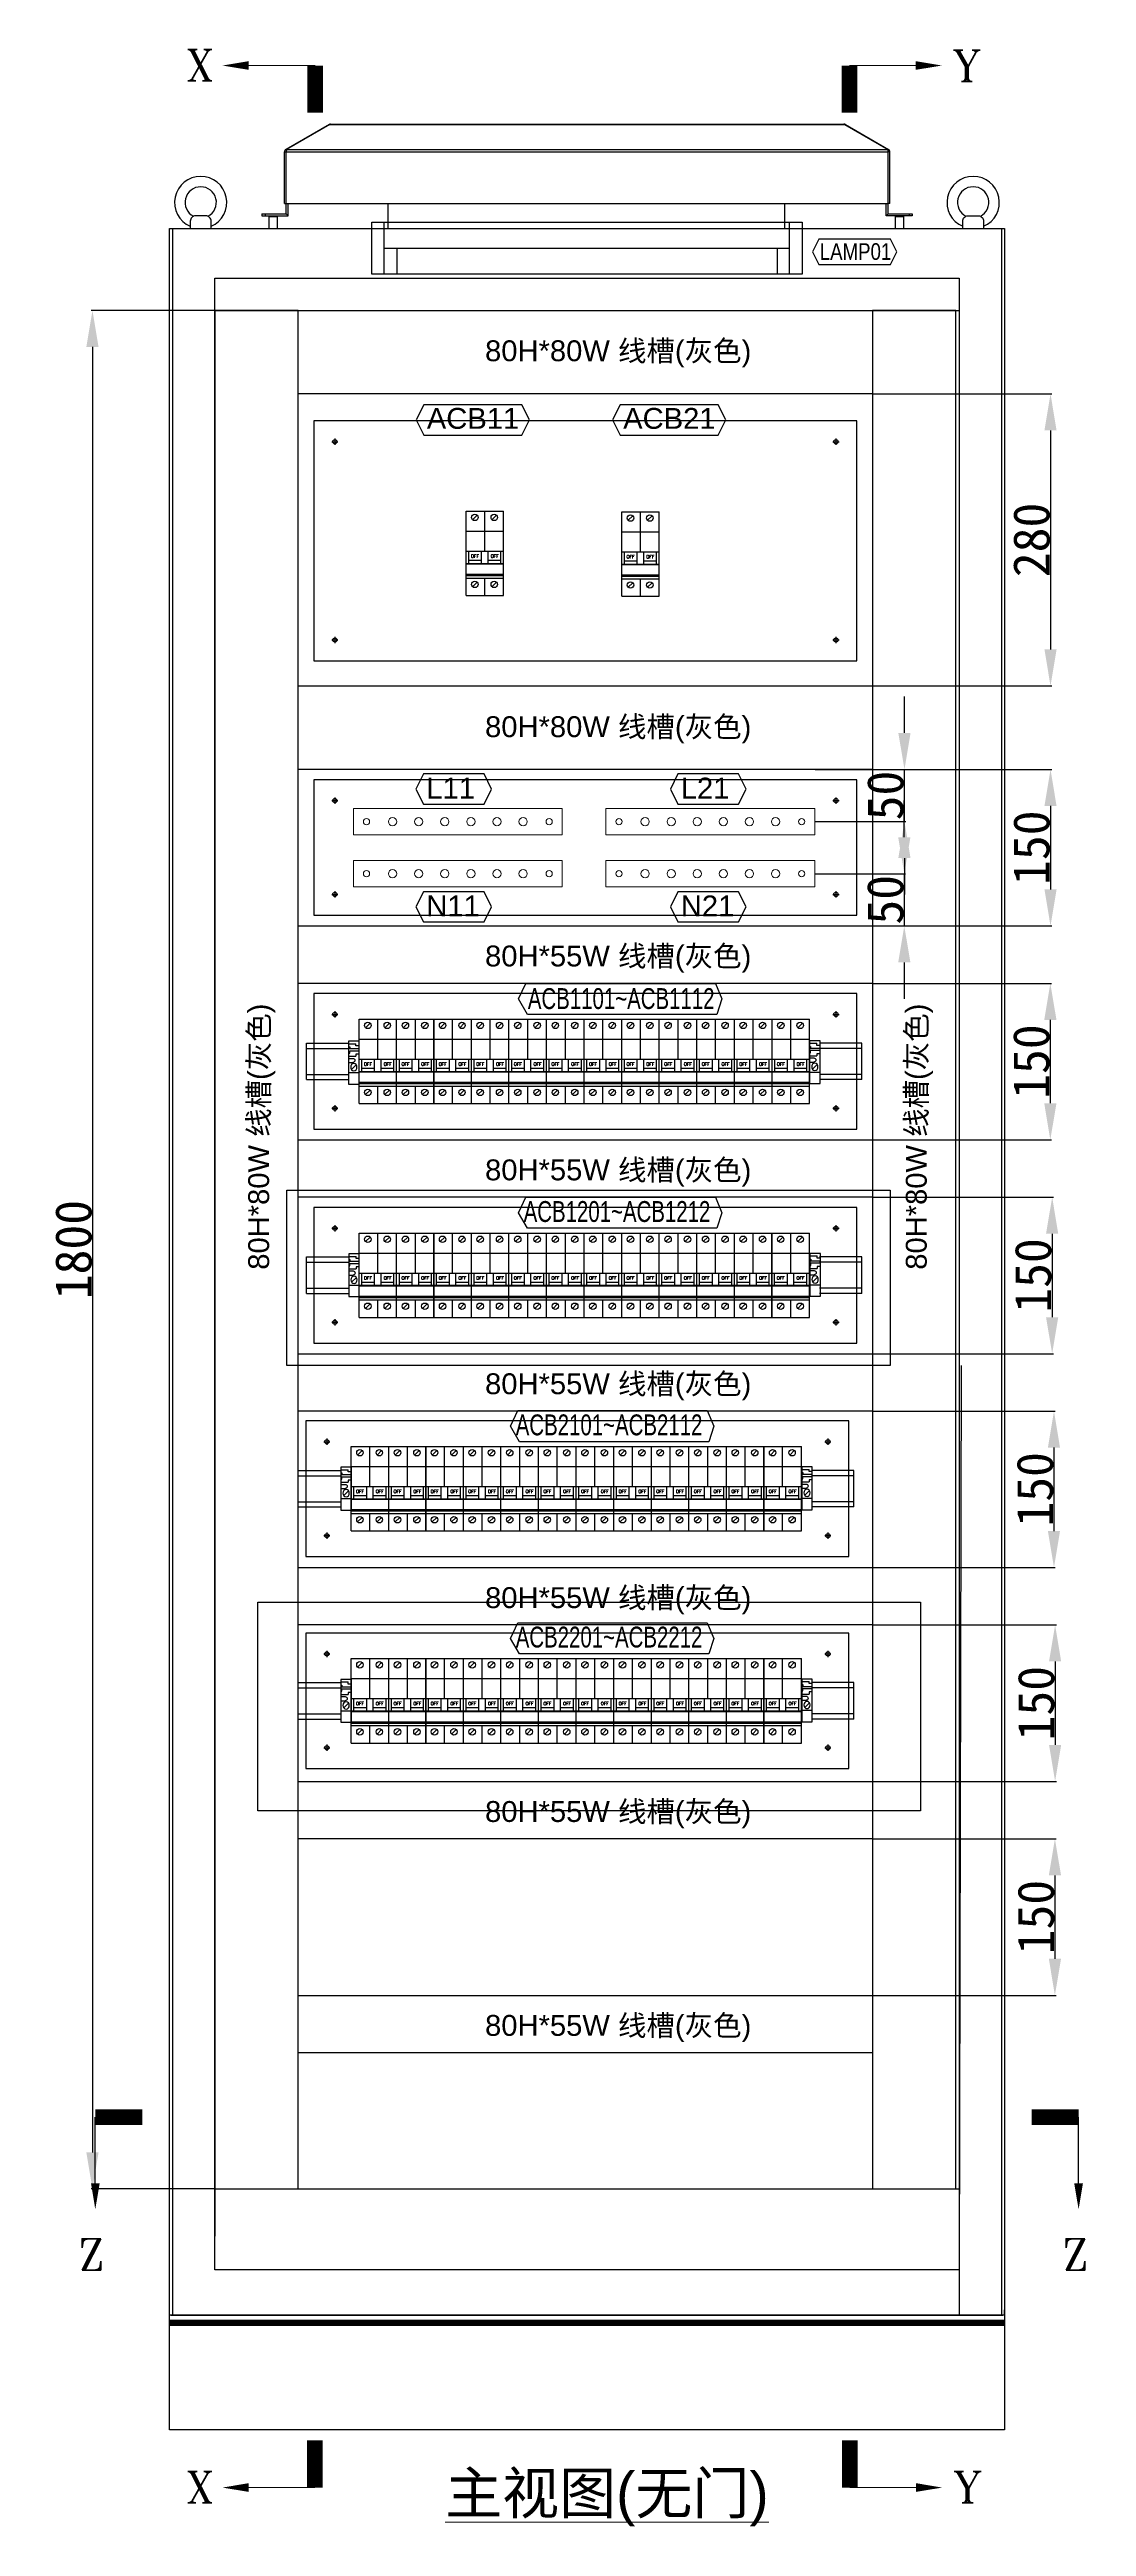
# Model space of a CAD drawing. Extents: x 81444 to 119867, y -54816 to -29062.
# Drawn here: x 86807 to 87800, y -54053 to -51679 of the extents above; entities that cross this region are included whole.
import ezdxf
from ezdxf.enums import TextEntityAlignment as Align
from ezdxf.lldxf.tags import DXFTag

# ---------------------------------------------------------------- set-up
doc = ezdxf.new("R2010")
doc.units = 0
doc.header["$LTSCALE"] = 100
doc.header["$MEASUREMENT"] = 0
for name, color, linetype in [('CABINET', 7, 'Continuous'), ('CLOUD_LAYER', 6, 'Continuous'), ('COMPONENT', 7, 'Continuous'), ('LOOP', 5, 'Continuous'), ('PANEL', 7, 'Continuous'), ('PSU', 12, 'Continuous'), ('t', 1, 'Continuous'), ('TEXT', 7, 'Continuous'), ('标准图框及表格', 7, 'Continuous')]:
    doc.layers.add(name, color=color, linetype=linetype)
doc.styles.add('HZ', font='arial.ttf', dxfattribs={"width": 0.7})
doc.styles.add('ROMANS', font='romans', dxfattribs={"width": 0.8, "height": 2})
doc.styles.add('ROMANT', font='romant.shx')
doc.styles.get("Standard").update_dxf_attribs({"font": ''})
doc.styles.get('Standard').set_extended_font_data('SimSun')
tags = doc.linetypes.add('CENTER', pattern=[2, 1.25, -0.25, 0.25, -0.25]).pattern_tags.tags
tags[10:11] = [DXFTag(74, 4), DXFTag(75, 0), DXFTag(340, '0'), DXFTag(46, 1.0), DXFTag(50, 0.0), DXFTag(44, 0.0), DXFTag(45, 0.0)]
tags[8:9] = [DXFTag(74, 4), DXFTag(75, 0), DXFTag(340, '0'), DXFTag(46, 1.0), DXFTag(50, 0.0), DXFTag(44, 0.0), DXFTag(45, 0.0)]
tags[6:7] = [DXFTag(74, 4), DXFTag(75, 0), DXFTag(340, '0'), DXFTag(46, 1.0), DXFTag(50, 0.0), DXFTag(44, 0.0), DXFTag(45, 0.0)]
tags[4:5] = [DXFTag(74, 4), DXFTag(75, 0), DXFTag(340, '0'), DXFTag(46, 1.0), DXFTag(50, 0.0), DXFTag(44, 0.0), DXFTag(45, 0.0)]
tags = doc.linetypes.add('CENTER2', pattern=[1.125, 0.75, -0.125, 0.125, -0.125]).pattern_tags.tags
tags[10:11] = [DXFTag(74, 4), DXFTag(75, 0), DXFTag(340, '0'), DXFTag(46, 1.0), DXFTag(50, 0.0), DXFTag(44, 0.0), DXFTag(45, 0.0)]
tags[8:9] = [DXFTag(74, 4), DXFTag(75, 0), DXFTag(340, '0'), DXFTag(46, 1.0), DXFTag(50, 0.0), DXFTag(44, 0.0), DXFTag(45, 0.0)]
tags[6:7] = [DXFTag(74, 4), DXFTag(75, 0), DXFTag(340, '0'), DXFTag(46, 1.0), DXFTag(50, 0.0), DXFTag(44, 0.0), DXFTag(45, 0.0)]
tags[4:5] = [DXFTag(74, 4), DXFTag(75, 0), DXFTag(340, '0'), DXFTag(46, 1.0), DXFTag(50, 0.0), DXFTag(44, 0.0), DXFTag(45, 0.0)]
tags = doc.linetypes.add('HIDDEN', pattern=[0.375, 0.25, -0.125]).pattern_tags.tags
tags[6:7] = [DXFTag(74, 4), DXFTag(75, 0), DXFTag(340, '0'), DXFTag(46, 1.0), DXFTag(50, 0.0), DXFTag(44, 0.0), DXFTag(45, 0.0)]
tags[4:5] = [DXFTag(74, 4), DXFTag(75, 0), DXFTag(340, '0'), DXFTag(46, 1.0), DXFTag(50, 0.0), DXFTag(44, 0.0), DXFTag(45, 0.0)]
doc.dimstyles.new('ISO-25', dxfattribs={"dimtxt": 35, "dimasz": 35, "dimexe": 1.25, "dimexo": 0.625, "dimtad": 1, "dimtoh": 1, "dimdec": 0, "dimtxsty": 'Standard', "dimcen": 2.5, "dimadec": 0, "dimazin": 0, "dimtfac": 1, "dimtdec": 0, "dimtmove": 0, "dimatfit": 3, "dimfxl": 0, "dimarcsym": 0})

# ---------------------------------------------------------------- blocks, each defined once
blk = doc.blocks.new('风帽正面')
at = {"linetype": 'Continuous'}
for p, q in [((60582.9, -62124.9), (60541.6, -62148.8)), ((60583.7, -62124.9), (60542.3, -62148.8)), ((60582.9, -62124.9), (60583.1, -62125.3)), ((60583.7, -62124.9), (61076.8, -62124.9)), ((60584.3, -62124.6), (61076.2, -62124.6)), ((61076.8, -62124.9), (61118.1, -62148.8)), ((61077.6, -62124.9), (61077.4, -62125.3)), ((61077.6, -62124.9), (61118.9, -62148.8)), ((60540.2, -62200.6), (60540.2, -62151.1)), ((60540.2, -62151.1), (60541.7, -62151.1)), ((60541.6, -62148.8), (60542.1, -62149.6)), ((60541.7, -62200.6), (60541.7, -62151.1)), ((60541.7, -62151.1), (61118.7, -62151.1)), ((60542.3, -62148.8), (61118.1, -62148.8)), ((61118.9, -62148.8), (61118.4, -62149.6)), ((61118.7, -62200.6), (61118.7, -62151.1)), ((61120.2, -62151.1), (61118.7, -62151.1)), ((61120.2, -62200.6), (61120.2, -62151.1)), ((60540.2, -62200.6), (60541.7, -62200.6)), ((60541.7, -62210.6), (60541.7, -62200.6)), ((60541.7, -62200.6), (61118.7, -62200.6)), ((60543.7, -62212.6), (60543.7, -62200.6)), ((60639.7, -62224.6), (60639.7, -62200.6)), ((61019.7, -62224.6), (61019.7, -62200.6)), ((61116.7, -62212.6), (61116.7, -62200.6)), ((61118.7, -62210.6), (61118.7, -62200.6)), ((61120.2, -62200.6), (61118.7, -62200.6)), ((60518.7, -62210.6), (60518.7, -62212.6)), ((60518.7, -62210.6), (60541.7, -62210.6)), ((60518.7, -62212.6), (60543.7, -62212.6)), ((60521.7, -62210.6), (60521.7, -62212.6)), ((60526.2, -62212.6), (60525.7, -62213.1)), ((60525.7, -62224.6), (60525.7, -62213.1)), ((60525.7, -62213.1), (60533.7, -62213.1)), ((60533.7, -62213.1), (60533.2, -62212.6)), ((60533.7, -62224.6), (60533.7, -62213.1)), ((60543.7, -62212.6), (60541.7, -62210.6)), ((61116.7, -62212.6), (61118.7, -62210.6)), ((61141.7, -62212.6), (61116.7, -62212.6)), ((61118.7, -62210.6), (61141.7, -62210.6)), ((61126.2, -62212.6), (61125.7, -62213.1)), ((61125.7, -62224.6), (61125.7, -62213.1)), ((61125.7, -62213.1), (61133.7, -62213.1)), ((61133.7, -62213.1), (61133.2, -62212.6)), ((61133.7, -62224.6), (61133.7, -62213.1)), ((61138.7, -62210.6), (61138.7, -62212.6)), ((61141.7, -62210.6), (61141.7, -62212.6))]:
    blk.add_line(p, q, dxfattribs=at)
for centre, radius, start, end in [((60584.3, -62127.3), 2.7, 90, 120), ((61076.2, -62127.3), 2.7, 60, 90), ((60542.9, -62151.1), 2.7, 120, 180), ((60693.6, -62183.3), 155.2, 167.8738, 168.0486), ((60588.1, -62160.6), 47.3, 167.3118, 167.8829), ((61072.4, -62160.6), 47.3, 12.1171, 12.6882), ((60966.9, -62183.3), 155.2, 11.9514, 12.1262), ((61117.5, -62151.1), 2.7, 0, 60)]:
    blk.add_arc(centre, radius, start, end, dxfattribs=at)
for points, start_tangent, end_tangent in [([(60583.7, -62124.9), (60583.8, -62124.8), (60584.1, -62124.6)], (0.647129, 0.762381), (0.925529, 0.378677)), ([(60584.1, -62124.6), (60584.3, -62124.6)], (0.925529, 0.378677), (1, 0)), ([(61076.4, -62124.6), (61076.2, -62124.6)], (-0.925529, 0.378677), (-1, 0)), ([(61076.8, -62124.9), (61076.7, -62124.8), (61076.4, -62124.6)], (-0.647129, 0.762381), (-0.925529, 0.378677)), ([(60542.1, -62149.4), (60542.1, -62149.6), (60541.9, -62150.2)], (-0.266985, -0.963701), (-0.2203, -0.975432)), ([(60542.3, -62148.8), (60542.3, -62148.9), (60542.1, -62149.4)], (-0.390683, -0.920525), (-0.266985, -0.963701)), ([(61118.1, -62148.8), (61118.2, -62148.9), (61118.3, -62149.4)], (0.390683, -0.920525), (0.266985, -0.963701)), ([(61118.3, -62149.4), (61118.4, -62149.6), (61118.5, -62150.2)], (0.266985, -0.963701), (0.2203, -0.975432))]:
    blk.add_spline(points, degree=3, dxfattribs=dict(at, start_tangent=start_tangent, end_tangent=end_tangent))
blk = doc.blocks.new('LAMP')
at = {"layer": 'PANEL', "color": 9}
for p, q in [((-206.2, 0), (206.2, 0)), ((-206.2, -50), (-206.2, 0)), ((-194.2, -50), (-194.2, 0)), ((194.2, -50), (194.2, 0)), ((206.2, 0), (206.2, -50)), ((-194.2, -25), (194.2, -25)), ((-182.2, -25), (-182.2, -50)), ((182.2, -25), (182.2, -50)), ((206.2, -50), (-206.2, -50))]:
    blk.add_line(p, q, dxfattribs=at)
blk = doc.blocks.new('2P空开')
at = {"layer": 'COMPONENT', "color": 6, "linetype": 'HIDDEN', "ltscale": 0.2}
for p, q in [((-11.8, -8.2), (-7.4, -3.9)), ((6.8, -8.2), (11.1, -3.9)), ((-11.8, -72.4), (-7.4, -68)), ((6.8, -72.4), (11.1, -68))]:
    blk.add_line(p, q, dxfattribs=at)
for centre in [(-9.6, -6), (9, -6), (-9.6, -70.2), (9, -70.2)]:
    blk.add_circle(centre, 3.1, dxfattribs=at)
at = {"layer": 'PSU', "linetype": 'HIDDEN', "ltscale": 0.2}
for p, q in [((-18, 0), (18, 0)), ((-18, -19.2), (-18, 0)), ((0, -19.2), (0, 0)), ((18, -19.2), (18, 0)), ((18, -81), (18, -19.2)), ((-18, -81), (-18, -64.2)), ((0, -81), (0, -64.2)), ((18, -81), (18, -67.2)), ((-18, -81), (18, -81))]:
    blk.add_line(p, q, dxfattribs=at)
at = {"layer": 'PSU'}
for p, q in [((-18, -19.2), (18, -19.2)), ((-18, -64.2), (-18, -19.2)), ((0, -38.4), (0, -19.2)), ((18, -64.2), (18, -19.2)), ((-18, -38.4), (0, -38.4)), ((-15.4, -50.1), (-15.4, -38.4)), ((-15.4, -47), (-3.1, -47)), ((-3.1, -50.1), (-3.1, -38.4)), ((0, -38.4), (18, -38.4)), ((3.1, -50.1), (3.1, -38.4)), ((3.1, -47), (15.4, -47)), ((15.4, -50.1), (15.4, -38.4)), ((-18, -50.1), (18, -50.1)), ((-18, -50.6), (18, -50.6)), ((-18, -60.5), (18, -60.5)), ((-18, -61.8), (18, -61.8)), ((-18, -64.2), (18, -64.2)), ((0, -64.2), (0, -64.2))]:
    blk.add_line(p, q, dxfattribs=at)
at = {"layer": 'TEXT', "style": 'ROMANS'}
for p in [(-9.5, -43.1), (9.4, -43.1)]:
    blk.add_text('OFF', height=3.09, dxfattribs=at).set_placement(p, align=Align.MIDDLE)
blk = doc.blocks.new('堵头')
at = {"color": 53}
for p, q in [((0, -41), (0, 0)), ((0, 0), (10, 0)), ((10, 0), (10, -41)), ((0, -11), (10, -11)), ((0, -20.6), (4, -20.6)), ((7.3, -18.3), (2.7, -13.8)), ((0, -24.6), (4, -24.6)), ((0, -26.6), (7, -26.6)), ((0, -29.6), (1, -29.6)), ((0, -35.6), (1, -35.6)), ((0, -38.6), (7, -38.6)), ((10, -41), (0, -41)), ((1, -29.6), (1, -31.6)), ((10, -31.6), (1, -31.6)), ((10, -33.6), (1, -33.6)), ((1, -35.6), (1, -33.6)), ((7, -28.6), (7, -26.6)), ((10, -28.6), (7, -28.6)), ((10, -36.6), (7, -36.6)), ((7, -36.6), (7, -38.6))]:
    blk.add_line(p, q, dxfattribs=at)
blk.add_arc((4, -22.6), 2, 270, 90, dxfattribs=at)
blk.add_ellipse((5, -16.1), major_axis=(0, -3.5), ratio=0.857143, start_param=4.712389, end_param=10.995574, dxfattribs=at)
blk = doc.blocks.new('*D151')
at = {"color": 0, "lineweight": -2}
for p, q in [((87595.5, -52009.4), (87766.8, -52009.4)), ((87765.5, -52044.4), (87765.5, -52254.4)), ((87595.5, -52289.4), (87766.8, -52289.4))]:
    blk.add_line(p, q, dxfattribs=at)
at = {"color": 0}
for points in [[(87771.3, -52044.4), (87759.7, -52044.4), (87765.5, -52009.4)], [(87759.7, -52254.4), (87771.3, -52254.4), (87765.5, -52289.4)]]:
    blk.add_solid(points, dxfattribs=at)
at = {"layer": 'Defpoints', "color": 0}
for p in [(87594.9, -52009.4), (87594.9, -52289.4), (87765.5, -52289.4)]:
    blk.add_point(p, dxfattribs=at)
at = {"color": 0, "insert": (87747.4, -52149.4), "char_height": 35, "attachment_point": 5, "rotation": 90}
blk.add_mtext('280', dxfattribs=at)
blk = doc.blocks.new('*D152')
at = {"color": 0, "lineweight": -2}
for p, q in [((87595.5, -52369.4), (87766.8, -52369.4)), ((87765.5, -52404.4), (87765.5, -52484.4)), ((87595.5, -52519.4), (87766.8, -52519.4))]:
    blk.add_line(p, q, dxfattribs=at)
at = {"color": 0}
for points in [[(87771.3, -52404.4), (87759.7, -52404.4), (87765.5, -52369.4)], [(87759.7, -52484.4), (87771.3, -52484.4), (87765.5, -52519.4)]]:
    blk.add_solid(points, dxfattribs=at)
at = {"layer": 'Defpoints', "color": 0}
for p in [(87594.9, -52369.4), (87594.9, -52519.4), (87765.5, -52519.4)]:
    blk.add_point(p, dxfattribs=at)
at = {"color": 0, "insert": (87747.4, -52444.4), "char_height": 35, "attachment_point": 5, "rotation": 90}
blk.add_mtext('150', dxfattribs=at)
blk = doc.blocks.new('*D153')
at = {"color": 0, "lineweight": -2}
for p, q in [((87595.5, -52574.4), (87766.6, -52574.4)), ((87765.3, -52609.4), (87765.3, -52689.4)), ((87595.5, -52724.4), (87766.6, -52724.4))]:
    blk.add_line(p, q, dxfattribs=at)
at = {"color": 0}
for points in [[(87771.2, -52609.4), (87759.5, -52609.4), (87765.3, -52574.4)], [(87759.5, -52689.4), (87771.2, -52689.4), (87765.3, -52724.4)]]:
    blk.add_solid(points, dxfattribs=at)
at = {"layer": 'Defpoints', "color": 0}
for p in [(87594.9, -52574.4), (87594.9, -52724.4), (87765.3, -52724.4)]:
    blk.add_point(p, dxfattribs=at)
at = {"color": 0, "insert": (87747.2, -52649.4), "char_height": 35, "attachment_point": 5, "rotation": 90}
blk.add_mtext('150', dxfattribs=at)
blk = doc.blocks.new('*D154')
at = {"color": 0, "lineweight": -2}
for p, q in [((87595.5, -52779.4), (87768.3, -52779.4)), ((87767.1, -52814.4), (87767.1, -52894.4)), ((87595.5, -52929.4), (87768.3, -52929.4))]:
    blk.add_line(p, q, dxfattribs=at)
at = {"color": 0}
for points in [[(87772.9, -52814.4), (87761.2, -52814.4), (87767.1, -52779.4)], [(87761.2, -52894.4), (87772.9, -52894.4), (87767.1, -52929.4)]]:
    blk.add_solid(points, dxfattribs=at)
at = {"layer": 'Defpoints', "color": 0}
for p in [(87594.9, -52779.4), (87594.9, -52929.4), (87767.1, -52929.4)]:
    blk.add_point(p, dxfattribs=at)
at = {"color": 0, "insert": (87748.9, -52854.4), "char_height": 35, "attachment_point": 5, "rotation": 90}
blk.add_mtext('150', dxfattribs=at)
blk = doc.blocks.new('*D155')
at = {"color": 0, "lineweight": -2}
for p, q in [((87595.5, -52984.4), (87770, -52984.4)), ((87768.8, -53019.4), (87768.8, -53099.4)), ((87595.5, -53134.4), (87770, -53134.4))]:
    blk.add_line(p, q, dxfattribs=at)
at = {"color": 0}
for points in [[(87774.6, -53019.4), (87763, -53019.4), (87768.8, -52984.4)], [(87763, -53099.4), (87774.6, -53099.4), (87768.8, -53134.4)]]:
    blk.add_solid(points, dxfattribs=at)
at = {"layer": 'Defpoints', "color": 0}
for p in [(87594.9, -52984.4), (87594.9, -53134.4), (87768.8, -53134.4)]:
    blk.add_point(p, dxfattribs=at)
at = {"color": 0, "insert": (87750.7, -53059.4), "char_height": 35, "attachment_point": 5, "rotation": 90}
blk.add_mtext('150', dxfattribs=at)
blk = doc.blocks.new('*D156')
at = {"color": 0, "lineweight": -2}
for p, q in [((87595.5, -53189.4), (87771.2, -53189.4)), ((87769.9, -53224.4), (87769.9, -53304.4)), ((87595.5, -53339.4), (87771.2, -53339.4))]:
    blk.add_line(p, q, dxfattribs=at)
at = {"color": 0}
for points in [[(87775.7, -53224.4), (87764.1, -53224.4), (87769.9, -53189.4)], [(87764.1, -53304.4), (87775.7, -53304.4), (87769.9, -53339.4)]]:
    blk.add_solid(points, dxfattribs=at)
at = {"layer": 'Defpoints', "color": 0}
for p in [(87594.9, -53189.4), (87594.9, -53339.4), (87769.9, -53339.4)]:
    blk.add_point(p, dxfattribs=at)
at = {"color": 0, "insert": (87751.8, -53264.4), "char_height": 35, "attachment_point": 5, "rotation": 90}
blk.add_mtext('150', dxfattribs=at)
blk = doc.blocks.new('*D157')
at = {"color": 0, "lineweight": -2}
for p, q in [((87595.5, -53394.4), (87771, -53394.4)), ((87769.7, -53429.4), (87769.7, -53509.4)), ((87595.5, -53544.4), (87771, -53544.4))]:
    blk.add_line(p, q, dxfattribs=at)
at = {"color": 0}
for points in [[(87775.6, -53429.4), (87763.9, -53429.4), (87769.7, -53394.4)], [(87763.9, -53509.4), (87775.6, -53509.4), (87769.7, -53544.4)]]:
    blk.add_solid(points, dxfattribs=at)
at = {"layer": 'Defpoints', "color": 0}
for p in [(87594.9, -53394.4), (87594.9, -53544.4), (87769.7, -53544.4)]:
    blk.add_point(p, dxfattribs=at)
at = {"color": 0, "insert": (87751.6, -53469.4), "char_height": 35, "attachment_point": 5, "rotation": 90}
blk.add_mtext('150', dxfattribs=at)
blk = doc.blocks.new('*D165')
at = {"color": 0, "lineweight": -2}
for p, q in [((87625.6, -52334.4), (87625.6, -52299.4)), ((87540.1, -52369.4), (87626.8, -52369.4)), ((87625.6, -52419.4), (87625.6, -52369.4)), ((87540.1, -52419.4), (87626.8, -52419.4)), ((87625.6, -52454.4), (87625.6, -52489.4))]:
    blk.add_line(p, q, dxfattribs=at)
at = {"color": 0}
for points in [[(87619.7, -52334.4), (87631.4, -52334.4), (87625.6, -52369.4)], [(87631.4, -52454.4), (87619.7, -52454.4), (87625.6, -52419.4)]]:
    blk.add_solid(points, dxfattribs=at)
at = {"layer": 'Defpoints', "color": 0}
for p in [(87539.5, -52369.4), (87625.6, -52369.4), (87539.5, -52419.4)]:
    blk.add_point(p, dxfattribs=at)
at = {"color": 0, "insert": (87607.4, -52394.4), "char_height": 35, "attachment_point": 5, "rotation": 90}
blk.add_mtext('50', dxfattribs=at)
blk = doc.blocks.new('*D166')
at = {"color": 0, "lineweight": -2}
for p, q in [((87625.4, -52434.3), (87625.4, -52399.3)), ((87540.2, -52469.3), (87626.7, -52469.3)), ((87625.4, -52469.3), (87625.4, -52519.4)), ((87540.2, -52519.4), (87626.7, -52519.4)), ((87625.4, -52554.4), (87625.4, -52589.4))]:
    blk.add_line(p, q, dxfattribs=at)
at = {"color": 0}
for points in [[(87619.6, -52434.3), (87631.3, -52434.3), (87625.4, -52469.3)], [(87631.3, -52554.4), (87619.6, -52554.4), (87625.4, -52519.4)]]:
    blk.add_solid(points, dxfattribs=at)
at = {"layer": 'Defpoints', "color": 0}
for p in [(87539.6, -52469.3), (87539.6, -52519.4), (87625.4, -52519.4)]:
    blk.add_point(p, dxfattribs=at)
at = {"color": 0, "insert": (87607.3, -52494.3), "char_height": 35, "attachment_point": 5, "rotation": 90}
blk.add_mtext('50', dxfattribs=at)
blk = doc.blocks.new('*D168')
at = {"color": 0, "lineweight": -2}
for p, q in [((86964.3, -51929.4), (86846.4, -51929.4)), ((86847.7, -51964.4), (86847.7, -53694.9)), ((86964.3, -53729.9), (86846.4, -53729.9))]:
    blk.add_line(p, q, dxfattribs=at)
at = {"color": 0}
for points in [[(86853.5, -51964.4), (86841.8, -51964.4), (86847.7, -51929.4)], [(86841.8, -53694.9), (86853.5, -53694.9), (86847.7, -53729.9)]]:
    blk.add_solid(points, dxfattribs=at)
at = {"layer": 'Defpoints', "color": 0}
for p in [(86964.9, -51929.4), (86847.7, -53729.9), (86964.9, -53729.9)]:
    blk.add_point(p, dxfattribs=at)
at = {"color": 0, "insert": (86829.6, -52829.6), "char_height": 35, "attachment_point": 5, "rotation": 90}
blk.add_mtext('1800', dxfattribs=at)
blk = doc.blocks.new('图框')
at = {"layer": '标准图框及表格'}
h = blk.add_hatch(dxfattribs=at)
h.set_pattern_fill('ANSI31', color=5, scale=8.329864, style=0)
edge = h.paths.add_edge_path()
edge.add_arc((2399.3, -2998.2), 55.2, 238.1092, 291.6532)
edge.add_line((2419.6, -3049.4), (2388.5, -3070.2))
edge.add_arc((2238.9, -3078.3), 135.4, 346.3915, 374.25)
edge.add_line((2370.5, -3110.2), (2397.5, -3087.9))
edge.add_line((2391.3, -3080.3), (2396.1, -3080.9))
edge.add_spline(control_points=[(2397.5, -3087.9), (2398.4, -3087), (2400, -3085.5), (2399.9, -3081.3), (2397.4, -3081), (2396.1, -3080.9)], knot_values=[0, 0, 0, 0, 6.844331, 12.400427, 18.769243, 18.769243, 18.769243, 18.769243], weights=[1, 1, 1, 1, 1, 1], degree=3, periodic=0)
edge.add_spline(control_points=[(2388.5, -3070.3), (2387.8, -3070.9), (2386.5, -3072), (2385.5, -3073.4), (2385.1, -3074)], knot_values=[0, 0, 0, 0, 5.253674, 9.488439, 9.488439, 9.488439, 9.488439], weights=[1, 1, 1, 1, 1], degree=3, periodic=0)
edge.add_spline(control_points=[(2386.3, -3072.3), (2385.7, -3072.9), (2384.6, -3074.4), (2384.9, -3077.7), (2387.9, -3079.9), (2390.2, -3080.1), (2391.3, -3080.3)], knot_values=[10.665975, 10.665975, 10.665975, 10.665975, 18.977704, 28.894558, 41.119554, 52.646925, 52.646925, 52.646925, 52.646925], weights=[1, 1, 1, 1, 1, 1, 1], degree=3, periodic=0)
h = blk.add_hatch(dxfattribs=at)
h.set_pattern_fill('ANSI31', color=3, scale=8.329864, style=0)
edge = h.paths.add_edge_path()
edge.add_line((2402.5, -3075.8), (2407.7, -3076.4))
edge.add_spline(control_points=[(2401, -3068.8), (2400.2, -3069.6), (2398.5, -3071.2), (2398.6, -3075.4), (2401.1, -3075.6), (2402.4, -3075.8)], knot_values=[0, 0, 0, 0, 6.844331, 12.400427, 18.769243, 18.769243, 18.769243, 18.769243], weights=[1, 1, 1, 1, 1, 1], degree=3, periodic=0)
edge.add_line((2428, -3046.5), (2401, -3068.8))
edge.add_spline(control_points=[(2412.6, -3083.9), (2413, -3083.4), (2413.9, -3082.1), (2413.6, -3078.9), (2410.7, -3076.8), (2408.3, -3076.5), (2407.2, -3076.4)], knot_values=[12.654089, 12.654089, 12.654089, 12.654089, 18.977704, 28.894558, 41.119554, 52.646925, 52.646925, 52.646925, 52.646925], weights=[1, 1, 1, 1, 1, 1, 1], degree=3, periodic=0)
edge.add_line((2411.6, -3085), (2412.8, -3083.7))
edge.add_line((2410, -3086.4), (2411.6, -3085))
edge.add_line((2378.9, -3107.2), (2410, -3086.4))
edge.add_arc((2399.3, -3158.5), 55.2, 58.1092, 111.6532)
edge.add_arc((2559.6, -3078.3), 135.4, 166.3915, 194.25)
at = {"color": 7}
for p, q in [((2215.6, -2851.6), (2215.6, -3151.6)), ((3115.6, -2851.6), (3115.6, -3151.6)), ((0, -2911.6), (1340.2, -2911.6)), ((2215.6, -3001.6), (3115.6, -3001.6)), ((3115.6, -3001.6), (4115.6, -3001.6)), ((3791.8, -3001.6), (3791.8, -3151.6)), ((0, -3031.6), (1340.2, -3031.6)), ((4115.6, -3076.6), (3115.6, -3076.6))]:
    blk.add_line(p, q, dxfattribs=at)
at = {"color": 7, "const_width": 3}
blk.add_lwpolyline([(4115.6, -2851.6), (0, -2851.6)], dxfattribs=at)
at = {"layer": 't', "color": 7}
for p, q in [((31.9, -2905), (59.9, -2859.1)), ((87.8, -2905), (59.9, -2859.1)), ((31.9, -2905), (87.8, -2905)), ((31.9, -2993), (59.9, -2947.1)), ((87.8, -2993), (59.9, -2947.1)), ((31.9, -2993), (87.8, -2993))]:
    blk.add_line(p, q, dxfattribs=at)
at = {"layer": 't', "color": 7, "const_width": 9.62}
blk.add_lwpolyline([(4115.6, -3151.6), (4115.6, 0), (0, 0), (0, -3151.6)], close=True, dxfattribs=at)
at = {"layer": 't', "color": 7, "const_width": 2.4}
for points in [[(118.8, -2852.8), (118.8, -3151.6)], [(299.1, -2852.8), (299.1, -3151.6)], [(604.4, -2852.8), (604.4, -3156.4)], [(792, -2852.8), (792, -3156.4)], [(979.6, -2852.8), (979.6, -3156.4)], [(1159.9, -2852.8), (1159.9, -3156.4)], [(1340.2, -2852.8), (1340.2, -3156.4)]]:
    blk.add_lwpolyline(points, dxfattribs=at)
at = {"color": 7, "linetype": 'CENTER'}
for s, height, p in [('图纸编号：', 24, (3125.2, -3066.7)), ('杭州和利时自动化有限公司', 27, (2542.5, -3121.1)), ('文档号：', 24, (3124, -3138.7))]:
    blk.add_text(s, height=height, dxfattribs=at).set_placement(p)
at = {"color": 7, "flags": 8}
for tag, p, height in [('DWG.NAME:', (1381.6, -2910.4), 25), ('PROJECTNAME:', (3125.5, -2912.8), 24), ('PROJECTNAME：', (3339.1, -2913.1), 25), ('DWG.NO.:', (3128.2, -3030.4), 24), ('图纸编号', (3315.4, -3052.4), 24), ('FILENO.:', (3128.7, -3106.1), 24), ('文档号', (3317.7, -3124.1), 24)]:
    blk.add_attdef(tag, p, '', height=height, dxfattribs=at)
for tag, height, p in [('RENLIU', 24, (698.2, -2950.4)), ('SHUFENWANG', 24, (885.8, -2950.4)), ('FANGHOU', 24, (1069.7, -2950.4)), ('DANDANLI', 24, (1250, -2950.4)), ('A', 23, (59.9, -2974.9)), ('设计时间', 23, (213.9, -2974.9)), ('刘仁', 23, (698.2, -3002.2)), ('王姝芬', 23, (885.8, -3002.2)), ('侯方', 23, (1069.7, -3002.2)), ('李丹丹', 23, (1250, -3002.2)), ('#10STATIONONTROLCABINETCOVER', 30, (1777.9, -3017.2)), ('PAGEXOFX', 24, (3953.7, -3039.1)), ('REV.', 24, (59.4, -3063)), ('DATE', 24, (208.9, -3063)), ('DESCRIPTION', 24, (451.7, -3063)), ('PREPARED', 24, (698.2, -3063)), ('CHECKED', 24, (885.8, -3063)), ('SIGNED', 24, (1069.7, -3063)), ('APPROVED', 24, (1250, -3063)), ('图纸名称', 30, (1777.9, -3094.7)), ('第几页共几页', 24, (3953.7, -3114.1))]:
    blk.add_attdef(tag, text='', height=height, dxfattribs=at).set_placement(p, align=Align.MIDDLE)
for tag, p in [('图纸名称:', (1377.8, -2965.9)), ('项目名称：', (3121.6, -2984.3)), ('项目名称：', (3325, -2984.3))]:
    blk.add_attdef(tag, text='', height=25, dxfattribs=at).set_placement(p, align=Align.BOTTOM_LEFT)
at = {"color": 7, "width": 0.8, "flags": 8}
blk.add_attdef('HANGZHOUHOLLYSYSAUTOMATIONCO.,LTD.', text='', height=24, dxfattribs=at).set_placement((2770.1, -3045.7), align=Align.MIDDLE)
at = {"layer": 't', "color": 7}
for s, p in [('版次', (59.9, -3117.6)), ('日  期', (204.2, -3117.6)), ('描  述', (444.5, -3117.6)), ('设  计', (701.5, -3117.6)), ('审  核', (885.6, -3117.6)), ('会  签', (1065, -3117.6)), ('审  批', (1245.3, -3117.6))]:
    blk.add_text(s, height=25, dxfattribs=at).set_placement(p, align=Align.MIDDLE_CENTER)
at = {"layer": '标准图框及表格', "color": 5, "style": 'HZ'}
for s, p in [('pgqh', (2373.9, -3059.7)), ('hollilas', (2374.1, -3086))]:
    blk.add_text(s, height=5.21, dxfattribs=at).set_placement(p)
at = {"layer": '标准图框及表格', "color": 3, "style": 'HZ'}
for s, height, p in [('auto', 8.68, (2400.9, -3074.2)), ('hollysys', 4.34, (2402.5, -3099.7))]:
    blk.add_text(s, height=height, dxfattribs=at).set_placement(p)

msp = doc.modelspace()

# ---------------------------------------------------------------- linework, layer by layer
at = {"color": 7}
for p, q in [((86921.4, -53960.9), (86921.4, -51850.9)), ((86921.4, -51850.9), (87721.4, -51850.9)), ((87721.4, -51850.9), (87721.4, -53960.9)), ((86964.9, -53807.4), (86964.9, -51898.4)), ((86964.9, -51974.9), (86964.9, -53775.2)), ((87679.9, -52940.7), (87677.9, -53807.4)), ((86964.9, -53729.9), (87677.9, -53729.9)), ((86964.9, -53807.4), (86964.9, -53739.6)), ((87721.4, -53850.9), (86921.4, -53850.9)), ((87721.4, -53855.9), (86921.4, -53855.9)), ((87721.4, -53856.9), (86921.4, -53856.9)), ((87721.4, -53857.9), (86921.4, -53857.9)), ((87721.4, -53858.9), (86921.4, -53858.9)), ((87721.4, -53859.9), (86921.4, -53859.9)), ((87721.4, -53860.9), (86921.4, -53860.9)), ((86922.9, -53850.9), (87719.9, -53850.9)), ((87721.4, -53960.9), (86921.4, -53960.9))]:
    msp.add_line(p, q, dxfattribs=at)
at = {"color": 7, "linetype": 'HIDDEN'}
for p, q in [((86924.6, -53850.9), (86924.6, -51850.9)), ((87718.4, -51850.9), (87718.4, -53850.9))]:
    msp.add_line(p, q, dxfattribs=at)
at = {"color": 7, "linetype": 'Continuous'}
msp.add_line((86965.9, -51898.4), (87677.9, -51898.4), dxfattribs=at)
for p, q in [((87677.9, -51898.4), (87677.9, -53850.9)), ((86964.9, -51929.4), (87677.9, -51929.4)), ((86964.9, -51929.4), (87677.9, -51929.4))]:
    msp.add_line(p, q)
at = {"color": 4, "linetype": 'CENTER2'}
for p, q in [((87076.9, -52055.3), (87082.9, -52055.3)), ((87079.9, -52052.3), (87079.9, -52058.3)), ((87556.9, -52055.3), (87562.9, -52055.3)), ((87559.9, -52052.3), (87559.9, -52058.3)), ((87076.9, -52245.3), (87082.9, -52245.3)), ((87079.9, -52242.3), (87079.9, -52248.3)), ((87556.9, -52245.3), (87562.9, -52245.3)), ((87559.9, -52242.3), (87559.9, -52248.3)), ((87079.9, -52396.2, 63738.9), (87079.9, -52402.2, 63738.9)), ((87559.9, -52396.2, 63738.9), (87559.9, -52402.2, 63738.9)), ((87076.9, -52399.2, 63738.9), (87082.9, -52399.2, 63738.9)), ((87556.9, -52399.2, 63738.9), (87562.9, -52399.2, 63738.9)), ((87076.9, -52489.2, 63738.9), (87082.9, -52489.2, 63738.9)), ((87079.9, -52486.2, 63738.9), (87079.9, -52492.2, 63738.9)), ((87556.9, -52489.2, 63738.9), (87562.9, -52489.2, 63738.9)), ((87559.9, -52486.2, 63738.9), (87559.9, -52492.2, 63738.9)), ((87076.9, -52604.2, 63738.9), (87082.9, -52604.2, 63738.9)), ((87079.9, -52601.2, 63738.9), (87079.9, -52607.2, 63738.9)), ((87556.9, -52604.2, 63738.9), (87562.9, -52604.2, 63738.9)), ((87559.9, -52601.2, 63738.9), (87559.9, -52607.2, 63738.9)), ((87076.9, -52694.2, 63738.9), (87082.9, -52694.2, 63738.9)), ((87079.9, -52691.2, 63738.9), (87079.9, -52697.2, 63738.9)), ((87556.9, -52694.2, 63738.9), (87562.9, -52694.2, 63738.9)), ((87559.9, -52691.2, 63738.9), (87559.9, -52697.2, 63738.9)), ((87076.9, -52809.2, 63738.9), (87082.9, -52809.2, 63738.9)), ((87079.9, -52806.2, 63738.9), (87079.9, -52812.2, 63738.9)), ((87556.9, -52809.2, 63738.9), (87562.9, -52809.2, 63738.9)), ((87559.9, -52806.2, 63738.9), (87559.9, -52812.2, 63738.9)), ((87076.9, -52899.2, 63738.9), (87082.9, -52899.2, 63738.9)), ((87079.9, -52896.2, 63738.9), (87079.9, -52902.2, 63738.9)), ((87556.9, -52899.2, 63738.9), (87562.9, -52899.2, 63738.9)), ((87559.9, -52896.2, 63738.9), (87559.9, -52902.2, 63738.9)), ((87069.2, -53013.8, 63738.9), (87075.2, -53013.8, 63738.9)), ((87072.2, -53010.8, 63738.9), (87072.2, -53016.8, 63738.9)), ((87549.2, -53013.8, 63738.9), (87555.2, -53013.8, 63738.9)), ((87552.2, -53010.8, 63738.9), (87552.2, -53016.8, 63738.9)), ((87069.2, -53103.8, 63738.9), (87075.2, -53103.8, 63738.9)), ((87072.2, -53100.8, 63738.9), (87072.2, -53106.8, 63738.9)), ((87549.2, -53103.8, 63738.9), (87555.2, -53103.8, 63738.9)), ((87552.2, -53100.8, 63738.9), (87552.2, -53106.8, 63738.9)), ((87069.2, -53217.1, 63738.9), (87075.2, -53217.1, 63738.9)), ((87072.2, -53214.1, 63738.9), (87072.2, -53220.1, 63738.9)), ((87549.2, -53217.1, 63738.9), (87555.2, -53217.1, 63738.9)), ((87552.2, -53214.1, 63738.9), (87552.2, -53220.1, 63738.9)), ((87069.2, -53307.1, 63738.9), (87075.2, -53307.1, 63738.9)), ((87072.2, -53304.1, 63738.9), (87072.2, -53310.1, 63738.9)), ((87549.2, -53307.1, 63738.9), (87555.2, -53307.1, 63738.9)), ((87552.2, -53304.1, 63738.9), (87552.2, -53310.1, 63738.9))]:
    msp.add_line(p, q, dxfattribs=at)
at = {"linetype": 'CENTER2'}
for p, q in [((87079.8, -52055.3), (87080, -52055.3)), ((87079.9, -52055.4), (87079.9, -52055.2)), ((87559.8, -52055.3), (87560, -52055.3)), ((87559.9, -52055.4), (87559.9, -52055.2)), ((87079.8, -52245.3), (87080, -52245.3)), ((87079.9, -52245.4), (87079.9, -52245.2)), ((87559.8, -52245.3), (87560, -52245.3)), ((87559.9, -52245.4), (87559.9, -52245.2)), ((87079.8, -52399.2, 63738.9), (87080, -52399.2, 63738.9)), ((87079.9, -52399.3, 63738.9), (87079.9, -52399.1, 63738.9)), ((87559.8, -52399.2, 63738.9), (87560, -52399.2, 63738.9)), ((87559.9, -52399.3, 63738.9), (87559.9, -52399.1, 63738.9)), ((87079.8, -52489.2, 63738.9), (87080, -52489.2, 63738.9)), ((87079.9, -52489.3, 63738.9), (87079.9, -52489.1, 63738.9)), ((87559.8, -52489.2, 63738.9), (87560, -52489.2, 63738.9)), ((87559.9, -52489.3, 63738.9), (87559.9, -52489.1, 63738.9)), ((87079.8, -52604.2, 63738.9), (87080, -52604.2, 63738.9)), ((87079.9, -52604.3, 63738.9), (87079.9, -52604.1, 63738.9)), ((87559.8, -52604.2, 63738.9), (87560, -52604.2, 63738.9)), ((87559.9, -52604.3, 63738.9), (87559.9, -52604.1, 63738.9)), ((87079.8, -52694.2, 63738.9), (87080, -52694.2, 63738.9)), ((87079.9, -52694.3, 63738.9), (87079.9, -52694.1, 63738.9)), ((87559.8, -52694.2, 63738.9), (87560, -52694.2, 63738.9)), ((87559.9, -52694.3, 63738.9), (87559.9, -52694.1, 63738.9)), ((87079.8, -52809.2, 63738.9), (87080, -52809.2, 63738.9)), ((87079.9, -52809.3, 63738.9), (87079.9, -52809.1, 63738.9)), ((87559.8, -52809.2, 63738.9), (87560, -52809.2, 63738.9)), ((87559.9, -52809.3, 63738.9), (87559.9, -52809.1, 63738.9)), ((87079.8, -52899.2, 63738.9), (87080, -52899.2, 63738.9)), ((87079.9, -52899.3, 63738.9), (87079.9, -52899.1, 63738.9)), ((87559.8, -52899.2, 63738.9), (87560, -52899.2, 63738.9)), ((87559.9, -52899.3, 63738.9), (87559.9, -52899.1, 63738.9)), ((87072.1, -53013.8, 63738.9), (87072.3, -53013.8, 63738.9)), ((87072.2, -53013.9, 63738.9), (87072.2, -53013.7, 63738.9)), ((87552.1, -53013.8, 63738.9), (87552.3, -53013.8, 63738.9)), ((87552.2, -53013.9, 63738.9), (87552.2, -53013.7, 63738.9)), ((87072.1, -53103.8, 63738.9), (87072.3, -53103.8, 63738.9)), ((87072.2, -53103.9, 63738.9), (87072.2, -53103.7, 63738.9)), ((87552.1, -53103.8, 63738.9), (87552.3, -53103.8, 63738.9)), ((87552.2, -53103.9, 63738.9), (87552.2, -53103.7, 63738.9)), ((87072.1, -53217.1, 63738.9), (87072.3, -53217.1, 63738.9)), ((87072.2, -53217.2, 63738.9), (87072.2, -53217, 63738.9)), ((87552.1, -53217.1, 63738.9), (87552.3, -53217.1, 63738.9)), ((87552.2, -53217.2, 63738.9), (87552.2, -53217, 63738.9)), ((87072.1, -53307.1, 63738.9), (87072.3, -53307.1, 63738.9)), ((87072.2, -53307.2, 63738.9), (87072.2, -53307, 63738.9)), ((87552.1, -53307.1, 63738.9), (87552.3, -53307.1, 63738.9)), ((87552.2, -53307.2, 63738.9), (87552.2, -53307, 63738.9))]:
    msp.add_line(p, q, dxfattribs=at)
at = {"color": 6}
for p, q in [((87052.6, -52666.7, 63738.9), (87052.6, -52631.7, 63738.9)), ((87052.6, -52631.7, 63738.9), (87093.1, -52631.7, 63738.9)), ((87584.9, -52631.7, 63738.9), (87544.3, -52631.7, 63738.9)), ((87584.9, -52666.7, 63738.9), (87584.9, -52631.7, 63738.9)), ((87052.6, -52636.7, 63738.9), (87093.1, -52636.7, 63738.9)), ((87584.9, -52636.7, 63738.9), (87544.3, -52636.7, 63738.9)), ((87052.6, -52661.7, 63738.9), (87093.1, -52661.7, 63738.9)), ((87052.6, -52666.7, 63738.9), (87093.1, -52666.7, 63738.9)), ((87584.9, -52661.7, 63738.9), (87544.3, -52661.7, 63738.9)), ((87584.9, -52666.7, 63738.9), (87544.3, -52666.7, 63738.9)), ((87052.6, -52871.7, 63738.9), (87052.6, -52836.7, 63738.9)), ((87052.6, -52836.7, 63738.9), (87093.1, -52836.7, 63738.9)), ((87052.6, -52841.7, 63738.9), (87093.1, -52841.7, 63738.9)), ((87584.9, -52836.7, 63738.9), (87544.3, -52836.7, 63738.9)), ((87584.9, -52841.7, 63738.9), (87544.3, -52841.7, 63738.9)), ((87584.9, -52871.7, 63738.9), (87584.9, -52836.7, 63738.9)), ((87052.6, -52866.7, 63738.9), (87093.1, -52866.7, 63738.9)), ((87584.9, -52866.7, 63738.9), (87544.3, -52866.7, 63738.9)), ((87052.6, -52871.7, 63738.9), (87093.1, -52871.7, 63738.9)), ((87584.9, -52871.7, 63738.9), (87544.3, -52871.7, 63738.9)), ((87044.9, -53076.3, 63738.9), (87044.9, -53041.3, 63738.9)), ((87044.9, -53041.3, 63738.9), (87085.5, -53041.3, 63738.9)), ((87044.9, -53046.3, 63738.9), (87085.5, -53046.3, 63738.9)), ((87577.2, -53041.3, 63738.9), (87536.6, -53041.3, 63738.9)), ((87577.2, -53046.3, 63738.9), (87536.6, -53046.3, 63738.9)), ((87577.2, -53076.3, 63738.9), (87577.2, -53041.3, 63738.9)), ((87044.9, -53071.3, 63738.9), (87085.5, -53071.3, 63738.9)), ((87044.9, -53076.3, 63738.9), (87085.5, -53076.3, 63738.9)), ((87577.2, -53071.3, 63738.9), (87536.6, -53071.3, 63738.9)), ((87577.2, -53076.3, 63738.9), (87536.6, -53076.3, 63738.9)), ((87044.9, -53279.6, 63738.9), (87044.9, -53244.6, 63738.9)), ((87044.9, -53244.6, 63738.9), (87085.5, -53244.6, 63738.9)), ((87044.9, -53249.6, 63738.9), (87085.5, -53249.6, 63738.9)), ((87577.2, -53244.6, 63738.9), (87536.6, -53244.6, 63738.9)), ((87577.2, -53249.6, 63738.9), (87536.6, -53249.6, 63738.9)), ((87577.2, -53279.6, 63738.9), (87577.2, -53244.6, 63738.9)), ((87044.9, -53274.6, 63738.9), (87085.5, -53274.6, 63738.9)), ((87577.2, -53274.6, 63738.9), (87536.6, -53274.6, 63738.9)), ((87044.9, -53279.6, 63738.9), (87085.5, -53279.6, 63738.9)), ((87577.2, -53279.6, 63738.9), (87536.6, -53279.6, 63738.9))]:
    msp.add_line(p, q, dxfattribs=at)
at = {"color": 7}
for points in [[(86961.4, -51850.9), (86961.4, -51843.8, 0.414214), (86956.4, -51838.8), (86946.4, -51838.8, 0.414214), (86941.4, -51843.8), (86941.4, -51850.9)], [(87681.4, -51850.9), (87681.4, -51843.8, -0.414214), (87686.4, -51838.8), (87696.4, -51838.8, -0.414214), (87701.4, -51843.8), (87701.4, -51850.9)]]:
    msp.add_lwpolyline(points, format="xyb", dxfattribs=at)
at = {"color": 3}
msp.add_lwpolyline([(87612.2, -51861.2), (87543.4, -51861.2), (87537.4, -51873.3), (87543.4, -51885.4), (87612.2, -51885.4), (87618.2, -51873.3), (87612.2, -51861.2)], dxfattribs=at)
at = {"color": 7}
for points in [[(86964.9, -51898.4), (87677.9, -51898.4)], [(87721.4, -53850.9), (87721.4, -53845.9)]]:
    msp.add_lwpolyline(points, dxfattribs=at)
for points in [[(86964.9, -53729.9), (87044.9, -53729.9), (87044.9, -51929.4), (86964.9, -51929.4)], [(87044.9, -51929.4), (87594.9, -51929.4), (87594.9, -52009.4), (87044.9, -52009.4)], [(87594.9, -53729.9), (87674.9, -53729.9), (87674.9, -51929.4), (87594.9, -51929.4)], [(87059.9, -52265.3), (87579.9, -52265.3), (87579.9, -52035.3), (87059.9, -52035.3)]]:
    msp.add_lwpolyline(points, close=True)
at = {"color": 3}
for points, elevation in [([(87259.1, -52019.9), (87165, -52019.9), (87157.7, -52034.4), (87165, -52048.9), (87259.1, -52048.9), (87266.3, -52034.4), (87259.1, -52019.9)], 63738.9), ([(87447.2, -52019.9), (87353.1, -52019.9), (87345.8, -52034.4), (87353.1, -52048.9), (87447.2, -52048.9), (87454.5, -52034.4), (87447.2, -52019.9)], 63738.9), ([(87222.8, -52373.7), (87164.8, -52373.7), (87157.5, -52388.2), (87164.8, -52402.7), (87222.8, -52402.7), (87230.1, -52388.2), (87222.8, -52373.7)], 127477.8), ([(87466.7, -52373.7), (87408.6, -52373.7), (87401.4, -52388.2), (87408.6, -52402.7), (87466.7, -52402.7), (87473.9, -52388.2), (87466.7, -52373.7)], 127477.8), ([(87222.8, -52486.6), (87164.8, -52486.6), (87157.5, -52501.1), (87164.8, -52515.6), (87222.8, -52515.6), (87230.1, -52501.1), (87222.8, -52486.6)], 127477.8), ([(87466.7, -52486.6), (87408.6, -52486.6), (87401.4, -52501.1), (87408.6, -52515.6), (87466.7, -52515.6), (87473.9, -52501.1), (87466.7, -52486.6)], 127477.8), ([(87263, -52574.4), (87444.4, -52574.4), (87450.7, -52589.4), (87445.7, -52604.2), (87264.4, -52604.2), (87255.9, -52589.4), (87263, -52574.4)], 63738.9), ([(87263, -52779.4), (87444.4, -52779.4), (87450.7, -52794.4), (87445.7, -52809.2), (87264.4, -52809.2), (87255.9, -52794.4), (87263, -52779.4)], 63738.9), ([(87255.3, -52983.9), (87436.7, -52983.9), (87443, -52998.9), (87438.1, -53013.8), (87256.7, -53013.8), (87248.2, -52998.9), (87255.3, -52983.9)], 63738.9), ([(87255.3, -53187.3), (87436.7, -53187.3), (87443, -53202.3), (87438.1, -53217.1), (87256.7, -53217.1), (87248.2, -53202.3), (87255.3, -53187.3)], 63738.9)]:
    msp.add_lwpolyline(points, dxfattribs=dict(at, elevation=elevation))
at = {"elevation": 63738.9}
for points in [[(87044.9, -52289.4), (87594.9, -52289.4), (87594.9, -52369.4), (87044.9, -52369.4)], [(87059.9, -52509.2), (87579.9, -52509.2), (87579.9, -52379.2), (87059.9, -52379.2)], [(87044.9, -52519.4), (87594.9, -52519.4), (87594.9, -52574.4), (87044.9, -52574.4)], [(87059.9, -52714.2), (87579.9, -52714.2), (87579.9, -52584.2), (87059.9, -52584.2)], [(87044.9, -52724.4), (87594.9, -52724.4), (87594.9, -52779.4), (87044.9, -52779.4)], [(87059.9, -52919.2), (87579.9, -52919.2), (87579.9, -52789.2), (87059.9, -52789.2)], [(87044.9, -52929.4), (87594.9, -52929.4), (87594.9, -52984.4), (87044.9, -52984.4)], [(87052.2, -53123.8), (87572.2, -53123.8), (87572.2, -52993.8), (87052.2, -52993.8)], [(87044.9, -53134.4), (87594.9, -53134.4), (87594.9, -53189.4), (87044.9, -53189.4)], [(87052.2, -53327.1), (87572.2, -53327.1), (87572.2, -53197.1), (87052.2, -53197.1)], [(87044.9, -53339.4), (87594.9, -53339.4), (87594.9, -53394.4), (87044.9, -53394.4)], [(87044.9, -53544.4), (87594.9, -53544.4), (87594.9, -53599.4), (87044.9, -53599.4)]]:
    msp.add_lwpolyline(points, close=True, dxfattribs=at)
at = {"color": 6, "lineweight": 20, "elevation": 127477.8}
for points in [[(87097.7, -52431.9), (87297.7, -52431.9), (87297.7, -52406.9), (87097.7, -52406.9)], [(87339.6, -52431.9), (87539.6, -52431.9), (87539.6, -52406.9), (87339.6, -52406.9)], [(87097.7, -52481.8), (87297.7, -52481.8), (87297.7, -52456.8), (87097.7, -52456.8)], [(87339.6, -52481.8), (87539.6, -52481.8), (87539.6, -52456.8), (87339.6, -52456.8)]]:
    msp.add_lwpolyline(points, close=True, dxfattribs=at)
at = {"color": 1}
for points in [[(87033.8, -52772.8), (87611.8, -52772.8), (87611.8, -52940.6), (87033.8, -52940.6)], [(87006.1, -53167.4), (87640.8, -53167.4), (87640.8, -53367.4), (87006.1, -53367.4)]]:
    msp.add_lwpolyline(points, close=True, dxfattribs=at)
for centre in [(87079.9, -52055.3), (87559.9, -52055.3), (87079.9, -52245.3), (87559.9, -52245.3), (87079.9, -52399.2, 63738.9), (87559.9, -52399.2, 63738.9), (87079.9, -52489.2, 63738.9), (87559.9, -52489.2, 63738.9), (87079.9, -52604.2, 63738.9), (87559.9, -52604.2, 63738.9), (87079.9, -52694.2, 63738.9), (87559.9, -52694.2, 63738.9), (87079.9, -52809.2, 63738.9), (87559.9, -52809.2, 63738.9), (87079.9, -52899.2, 63738.9), (87559.9, -52899.2, 63738.9), (87072.2, -53013.8, 63738.9), (87552.2, -53013.8, 63738.9), (87072.2, -53103.8, 63738.9), (87552.2, -53103.8, 63738.9), (87072.2, -53217.1, 63738.9), (87552.2, -53217.1, 63738.9), (87072.2, -53307.1, 63738.9), (87552.2, -53307.1, 63738.9)]:
    msp.add_circle(centre, 2)
at = {"color": 6, "lineweight": 20}
for centre, radius in [((87110.2, -52419.4, 127477.8), 3), ((87135.2, -52419.4, 127477.8), 4), ((87160.2, -52419.4, 127477.8), 4), ((87185.2, -52419.4, 127477.8), 4), ((87210.2, -52419.4, 127477.8), 4), ((87235.2, -52419.4, 127477.8), 4), ((87260.2, -52419.4, 127477.8), 4), ((87285.2, -52419.4, 127477.8), 3), ((87352.1, -52419.4, 127477.8), 3), ((87377.1, -52419.4, 127477.8), 4), ((87402.1, -52419.4, 127477.8), 4), ((87427.1, -52419.4, 127477.8), 4), ((87452.1, -52419.4, 127477.8), 4), ((87477.1, -52419.4, 127477.8), 4), ((87502.1, -52419.4, 127477.8), 4), ((87527.1, -52419.4, 127477.8), 3), ((87110.2, -52469.3, 127477.8), 3), ((87135.2, -52469.3, 127477.8), 4), ((87160.2, -52469.3, 127477.8), 4), ((87185.2, -52469.3, 127477.8), 4), ((87210.2, -52469.3, 127477.8), 4), ((87235.2, -52469.3, 127477.8), 4), ((87260.2, -52469.3, 127477.8), 4), ((87285.2, -52469.3, 127477.8), 3), ((87352.1, -52469.3, 127477.8), 3), ((87377.1, -52469.3, 127477.8), 4), ((87402.1, -52469.3, 127477.8), 4), ((87427.1, -52469.3, 127477.8), 4), ((87452.1, -52469.3, 127477.8), 4), ((87477.1, -52469.3, 127477.8), 4), ((87502.1, -52469.3, 127477.8), 4), ((87527.1, -52469.3, 127477.8), 3)]:
    msp.add_circle(centre, radius, dxfattribs=at)
at = {"color": 7}
for centre, radius, start, end in [((86951.4, -51825.9), 25, 293.5782, 246.4218), ((87691.4, -51825.9), 25, 293.5782, 246.4218), ((86951.4, -51825.9), 15, 297.5291, 242.4709), ((87691.4, -51825.9), 15, 297.5291, 242.4709)]:
    msp.add_arc(centre, radius, start, end, dxfattribs=at)
at = {"layer": 'CLOUD_LAYER', "color": 7}
for p, q in [((87677.9, -53807.4), (86964.9, -53807.4)), ((87663.5, -53807.4), (86968.2, -53807.4))]:
    msp.add_line(p, q, dxfattribs=at)
at = {"layer": 'LOOP', "color": 5, "lineweight": 0}
for p, q in [((86997.6, -51694.7), (87061, -51694.7)), ((87636.4, -51694.7), (87573, -51694.7)), ((86997.2, -54016.2), (87060.6, -54016.2)), ((87636.7, -54016.2), (87573.3, -54016.2))]:
    msp.add_line(p, q, dxfattribs=at)
at = {"layer": 'LOOP', "color": 5}
for p, q in [((86850.4, -53724.5), (86850.4, -53661.1)), ((87792.4, -53724.5), (87792.4, -53661.1))]:
    msp.add_line(p, q, dxfattribs=at)
at = {"layer": 'LOOP', "color": 5, "lineweight": 0, "const_width": 15}
for points in [[(87061, -51694.7), (87061, -51739.8)], [(87573, -51694.7), (87573, -51739.8)], [(87060.6, -54016.2), (87060.6, -53971)], [(87573.3, -54016.2), (87573.3, -53971)]]:
    msp.add_lwpolyline(points, dxfattribs=at)
at = {"layer": 'LOOP', "color": 5, "const_width": 15}
for points in [[(86850.4, -53661.1), (86895.6, -53661.1)], [(87792.4, -53661.1), (87747.3, -53661.1)]]:
    msp.add_lwpolyline(points, dxfattribs=at)
at = {"layer": 'LOOP', "color": 5, "lineweight": 0}
for points in [[(86997.2, -51690.5), (86972.2, -51694.7), (86997.2, -51698.8)], [(87636.4, -51698.8), (87661.4, -51694.7), (87636.4, -51690.5)], [(86997.2, -54012), (86972.2, -54016.2), (86997.2, -54020.3)], [(87636.7, -54012), (87661.7, -54016.2), (87636.7, -54020.3)]]:
    msp.add_solid(points, dxfattribs=at)
at = {"layer": 'LOOP', "color": 5}
for points in [[(86854.6, -53724.5), (86850.4, -53749.5), (86846.3, -53724.5)], [(87788.2, -53724.5), (87792.4, -53749.5), (87796.6, -53724.5)]]:
    msp.add_solid(points, dxfattribs=at)

# ---------------------------------------------------------------- block references
at = {"color": 1}
ref = msp.add_blockref('图框', (86377.7, -51376.2), dxfattribs=at)
ref.add_attrib('第几页共几页', '第1页 共1页', dxfattribs={"color": 7, "height": 24, "flags": 8}).set_placement((90331.4, -54490.3), align=Align.MIDDLE)
ref.add_attrib('图纸编号', 'BHE-17020007/01 -C0-005-03', (89693.1, -54428.6), dxfattribs={"color": 7, "height": 24, "flags": 8})
ref.add_attrib('文档号', 'B17-P11-008837', (89695.4, -54500.4), dxfattribs={"color": 7, "height": 24, "flags": 8})
ref.add_attrib('图纸名称', '1# & 2# 汽机DCS电源柜布置图', dxfattribs={"color": 7, "height": 30, "flags": 8}).set_placement((88155.6, -54470.9), align=Align.MIDDLE)
ref.add_attrib('刘仁', '史丽红', dxfattribs={"color": 7, "height": 23, "flags": 8}).set_placement((87075.9, -54378.4), align=Align.MIDDLE)
ref.add_attrib('王姝芬', '潘丽君', dxfattribs={"color": 7, "height": 23, "flags": 8}).set_placement((87263.5, -54378.4), align=Align.MIDDLE)
ref.add_attrib('侯方', '张洁', dxfattribs={"color": 7, "height": 23, "flags": 8}).set_placement((87447.4, -54378.4), align=Align.MIDDLE)
ref.add_attrib('李丹丹', '王晓磊', dxfattribs={"color": 7, "height": 23, "flags": 8}).set_placement((87627.7, -54378.4), align=Align.MIDDLE)
ref.add_attrib('设计时间', '15.10.14', dxfattribs={"color": 7, "height": 23, "flags": 8}).set_placement((86591.6, -54351.1), align=Align.MIDDLE)
ref.add_attrib('A', 'B', dxfattribs={"color": 7, "height": 23, "flags": 8}).set_placement((86437.6, -54351.1), align=Align.MIDDLE)
ref.add_attrib('REV.', 'REV.', dxfattribs={"color": 7, "height": 24, "flags": 8}).set_placement((86437.1, -54439.3), align=Align.MIDDLE)
ref.add_attrib('DATE', 'DATE', dxfattribs={"color": 7, "height": 24, "flags": 8}).set_placement((86586.6, -54439.3), align=Align.MIDDLE)
ref.add_attrib('DESCRIBE', 'DESCRIPTION', dxfattribs={"color": 7, "height": 24, "flags": 8}).set_placement((86829.4, -54439.3), align=Align.MIDDLE)
ref.add_attrib('PREPARE', 'PREPARED', dxfattribs={"color": 7, "height": 24, "flags": 8}).set_placement((87075.9, -54439.3), align=Align.MIDDLE)
ref.add_attrib('VERIFY', 'CHECKED', dxfattribs={"color": 7, "height": 24, "flags": 8}).set_placement((87263.5, -54439.3), align=Align.MIDDLE)
ref.add_attrib('SIGN', 'SIGNED', dxfattribs={"color": 7, "height": 24, "flags": 8}).set_placement((87447.4, -54439.3), align=Align.MIDDLE)
ref.add_attrib('APPROVER', 'APPROVED', dxfattribs={"color": 7, "height": 24, "flags": 8}).set_placement((87627.7, -54439.3), align=Align.MIDDLE)
ref.add_attrib('RENLIU', 'Lihong Shi', dxfattribs={"color": 7, "height": 24, "flags": 8}).set_placement((87075.9, -54326.6), align=Align.MIDDLE)
ref.add_attrib('SHUFENWANG', 'Lijun Pan', dxfattribs={"color": 7, "height": 24, "width": 0.9, "flags": 8}).set_placement((87263.5, -54326.6), align=Align.MIDDLE)
ref.add_attrib('FANGHOU', 'Jie  Zhang', dxfattribs={"color": 7, "height": 24, "flags": 8}).set_placement((87447.4, -54326.6), align=Align.MIDDLE)
ref.add_attrib('DANDANLI', 'Xiaolei Wang', dxfattribs={"color": 7, "height": 24, "flags": 8}).set_placement((87627.7, -54326.6), align=Align.MIDDLE)
ref.add_attrib('DWG.NAME:', 'DWG.NAME:', (87759.4, -54286.6), dxfattribs={"color": 7, "height": 25, "flags": 8})
ref.add_attrib('#10STATIONONTROLCABINETCOVER', '1# & 2#  TURBINE DCS POWER DISTRIBUTION CABINET LAYOUT DIAGRAM', dxfattribs={"color": 7, "height": 24, "width": 0.8, "flags": 8}).set_placement((88155.6, -54393.4), align=Align.MIDDLE)
ref.add_attrib('图纸名称:', '图纸名称:', dxfattribs={"color": 7, "height": 25, "flags": 8}).set_placement((87755.5, -54342.2), align=Align.BOTTOM_LEFT)
ref.add_attrib('HANGZHOUHOLLYSYSAUTOMATIONCO.,LTD', 'HANGZHOU HOLLYSYS AUTOMATION CO.,LTD.', dxfattribs={"color": 7, "height": 30, "width": 0.8, "flags": 8}).set_placement((89147.8, -54421.9), align=Align.MIDDLE)
ref.add_attrib('PROJECTNAME：', 'PROJECT NAME：', (89503.1, -54289.3), dxfattribs={"color": 7, "height": 25, "width": 0.8, "flags": 8})
ref.add_attrib('项目名称：', '项目名称：', dxfattribs={"color": 7, "height": 25, "flags": 8}).set_placement((89499.3, -54360.5), align=Align.BOTTOM_LEFT)
ref.add_attrib('PROJECTNAME：', 'Ethiopia Welkait Sugar Cane Factory Project', (89716.8, -54289.3), dxfattribs={"color": 7, "height": 25, "width": 0.7, "flags": 8})
ref.add_attrib('项目名称：', '埃塞俄比亚瓦尔凯特糖厂4×30MW机组电站DCS', dxfattribs={"color": 7, "height": 25, "flags": 8}).set_placement((89702.8, -54360.5), align=Align.BOTTOM_LEFT)
ref.add_attrib('PAGEXOFX', 'PAGE 1 OF 1', dxfattribs={"color": 7, "height": 24, "flags": 8}).set_placement((90331.4, -54415.3), align=Align.MIDDLE)
ref.add_attrib('DWG.NO.：', 'DWG.NO.：', (89507.1, -54410.8), dxfattribs={"color": 7, "height": 24, "flags": 8})
ref.add_attrib('FILENO.：', 'FILE No.：', (89507.1, -54485.8), dxfattribs={"color": 7, "height": 24, "flags": 8})
at = {"lineweight": 20}
msp.add_blockref('风帽正面', (26491.4, 10373.7), dxfattribs=at)
at = {"color": 7}
msp.add_blockref('LAMP', (87321.4, -51844.7), dxfattribs=at)
at = {"xscale": -1, "rotation": 180}
for p in [(87093.1, -52670.9, 63738.9), (87093.1, -52670.9, 127477.8), (87534.7, -52670.5, 254955.5), (87093.3, -52874.7, 63738.9), (87535, -52874.3, 191216.6), (87085.7, -53079.2, 63738.9), (87527.3, -53078.9, 191216.6), (87085.7, -53282.6, 63738.9), (87527.3, -53282.2, 191216.6)]:
    msp.add_blockref('堵头', p, dxfattribs=at)
at = {"layer": 'CABINET'}
for p in [(87223.6, -52121.8), (87372.7, -52122.4), (87121.1, -52608.7, 63738.9), (87157.1, -52608.7, 63738.9), (87192.7, -52608.7, 63738.9), (87228.7, -52608.7, 63738.9), (87264.7, -52608.7, 63738.9), (87300.7, -52608.7, 63738.9), (87336.7, -52608.7, 63738.9), (87372.7, -52608.7, 63738.9), (87408.7, -52608.7, 63738.9), (87444.7, -52608.7, 63738.9), (87480.7, -52608.7, 63738.9), (87516.7, -52608.7, 127477.8), (87121.1, -52813.7, 63738.9), (87157.1, -52813.7, 63738.9), (87192.7, -52813.7, 63738.9), (87228.7, -52813.7, 63738.9), (87264.7, -52813.7, 63738.9), (87300.7, -52813.7, 63738.9), (87336.7, -52813.7, 63738.9), (87372.7, -52813.7, 63738.9), (87408.7, -52813.7, 63738.9), (87444.7, -52813.7, 63738.9), (87480.7, -52813.7, 63738.9), (87516.6, -52813.7, 63738.9), (87113.5, -53018.3, 63738.9), (87149.5, -53018.3, 63738.9), (87185, -53018.3, 63738.9), (87221, -53018.3, 63738.9), (87257, -53018.3, 63738.9), (87293, -53018.3, 63738.9), (87329.1, -53018.3, 63738.9), (87365.1, -53018.3, 63738.9), (87401.1, -53018.3, 63738.9), (87437.1, -53018.3, 63738.9), (87473.1, -53018.3, 63738.9), (87508.9, -53018.3, 63738.9), (87113.5, -53221.6, 63738.9), (87149.5, -53221.6, 63738.9), (87185, -53221.6, 63738.9), (87221, -53221.6, 63738.9), (87257, -53221.6, 63738.9), (87293, -53221.6, 63738.9), (87329.1, -53221.6, 63738.9), (87365.1, -53221.6, 63738.9), (87401.1, -53221.6, 63738.9), (87437.1, -53221.6, 63738.9), (87473.1, -53221.6, 63738.9), (87508.9, -53221.6, 63738.9)]:
    msp.add_blockref('2P空开', p, dxfattribs=at)

# ---------------------------------------------------------------- texts
at = {"style": 'HZ', "width": 0.8}
msp.add_text('LAMP01', height=16, dxfattribs=at).set_placement((87544.4, -51881))
at = {"lineweight": 0, "style": 'HZ'}
for s, p in [('80H*80W 线槽(灰色)', (87223.8, -51978.1)), ('80H*80W 线槽(灰色)', (87223.8, -52338.4)), ('80H*55W 线槽(灰色)', (87223.8, -52558.2)), ('80H*55W 线槽(灰色)', (87223.8, -52763.2)), ('80H*55W 线槽(灰色)', (87223.8, -52968.2)), ('80H*55W 线槽(灰色)', (87223.8, -53173.2)), ('80H*55W 线槽(灰色)', (87223.8, -53378.2)), ('80H*55W 线槽(灰色)', (87223.8, -53583.2))]:
    msp.add_text(s, height=20, dxfattribs=at).set_placement(p)
at = {"color": 0, "style": 'HZ'}
for s, p in [('ACB11', (87168, -52042.9, 63738.9)), ('ACB21', (87356.1, -52042.9, 63738.9)), ('L11', (87167.5, -52397.3, 127477.8)), ('L21', (87411.3, -52397.3, 127477.8)), ('N11', (87167.5, -52510.2, 127477.8)), ('N21', (87411.3, -52510.2, 127477.8))]:
    msp.add_text(s, height=20, dxfattribs=at).set_placement(p)
at = {"color": 0, "style": 'HZ', "width": 0.7}
for s, p in [('ACB1101~ACB1112', (87354.2, -52599, 63738.9)), ('ACB1201~ACB1212', (87350.2, -52803.1, 63738.9)), ('ACB2101~ACB2112', (87342.6, -53007.6, 63738.9)), ('ACB2201~ACB2212', (87342.6, -53211, 63738.9))]:
    msp.add_text(s, height=20, dxfattribs=at).set_placement(p, align=Align.CENTER)
at = {"lineweight": 0, "style": 'HZ'}
for p in [(87016.9, -52848.9), (87646.9, -52848.9)]:
    msp.add_text('80H*80W 线槽(灰色)', height=20, rotation=90, dxfattribs=at).set_placement(p)
at = {"layer": 'TEXT', "color": 5, "lineweight": 0, "style": 'ROMANT'}
for s, p in [('X', (86950.5, -51709.4)), ('Y', (87685.3, -51710)), ('X', (86950.5, -54030.9)), ('Y', (87686.1, -54030.9))]:
    msp.add_text(s, height=30, dxfattribs=at).set_placement(p, align=Align.CENTER)
at = {"layer": 'TEXT', "color": 5, "style": 'ROMANT'}
for p in [(86846.7, -53807.7), (87789.4, -53807.7)]:
    msp.add_text('Z', height=30, dxfattribs=at).set_placement(p, align=Align.CENTER)
at = {"layer": 'TEXT', "color": 7, "lineweight": 0, "style": 'HZ'}
msp.add_text('%%U主视图(无门)', height=40, dxfattribs=at).set_placement((87340.6, -54041.4), align=Align.CENTER)

# ---------------------------------------------------------------- dimensions: what is measured, and where the dimension line sits
at = {"color": 3}
for base, p1, p2, picture, middle in [((86847.68161, -53729.85218), (86964.91616, -51929.35221), (86964.91616, -53729.85218), '*D168', (86829.55661, -52829.60219)), ((87765.5, -52289.4, 63738.9), (87594.9, -52009.4), (87594.9, -52289.4, 63738.9), '*D151', (87747.4, -52149.4, 63738.9)), ((87625.6, -52369.4, 127477.8), (87539.5, -52419.4, 254955.5), (87539.5, -52369.4, 191216.6), '*D165', (87607.4, -52394.4, 127477.8)), ((87765.5, -52519.4, 63738.9), (87594.9, -52369.4, 63738.9), (87594.9, -52519.4, 63738.9), '*D152', (87747.4, -52444.4, 63738.9)), ((87625.4, -52519.4), (87539.6, -52469.3, 127477.8), (87539.6, -52519.4, 63738.9), '*D166', (87607.3, -52494.3)), ((87765.3, -52724.4, 63738.9), (87594.9, -52574.4, 63738.9), (87594.9, -52724.4, 63738.9), '*D153', (87747.2, -52649.4, 63738.9)), ((87767.1, -52929.4, 63738.9), (87594.9, -52779.4, 63738.9), (87594.9, -52929.4, 63738.9), '*D154', (87748.9, -52854.4, 63738.9)), ((87768.8, -53134.4, 63738.9), (87594.9, -52984.4, 63738.9), (87594.9, -53134.4, 63738.9), '*D155', (87750.7, -53059.4, 63738.9)), ((87769.9, -53339.4, 63738.9), (87594.9, -53189.4, 63738.9), (87594.9, -53339.4, 63738.9), '*D156', (87751.8, -53264.4, 63738.9)), ((87769.7, -53544.4, 63738.9), (87594.9, -53394.4, 63738.9), (87594.9, -53544.4, 63738.9), '*D157', (87751.6, -53469.4, 63738.9))]:
    dim = msp.add_linear_dim(base=base, p1=p1, p2=p2, angle=90, dimstyle='ISO-25', dxfattribs=at)
    dim.commit()
    dim.dimension.update_dxf_attribs({"geometry": picture, "text_midpoint": middle})

doc.saveas('drawing.dxf')
